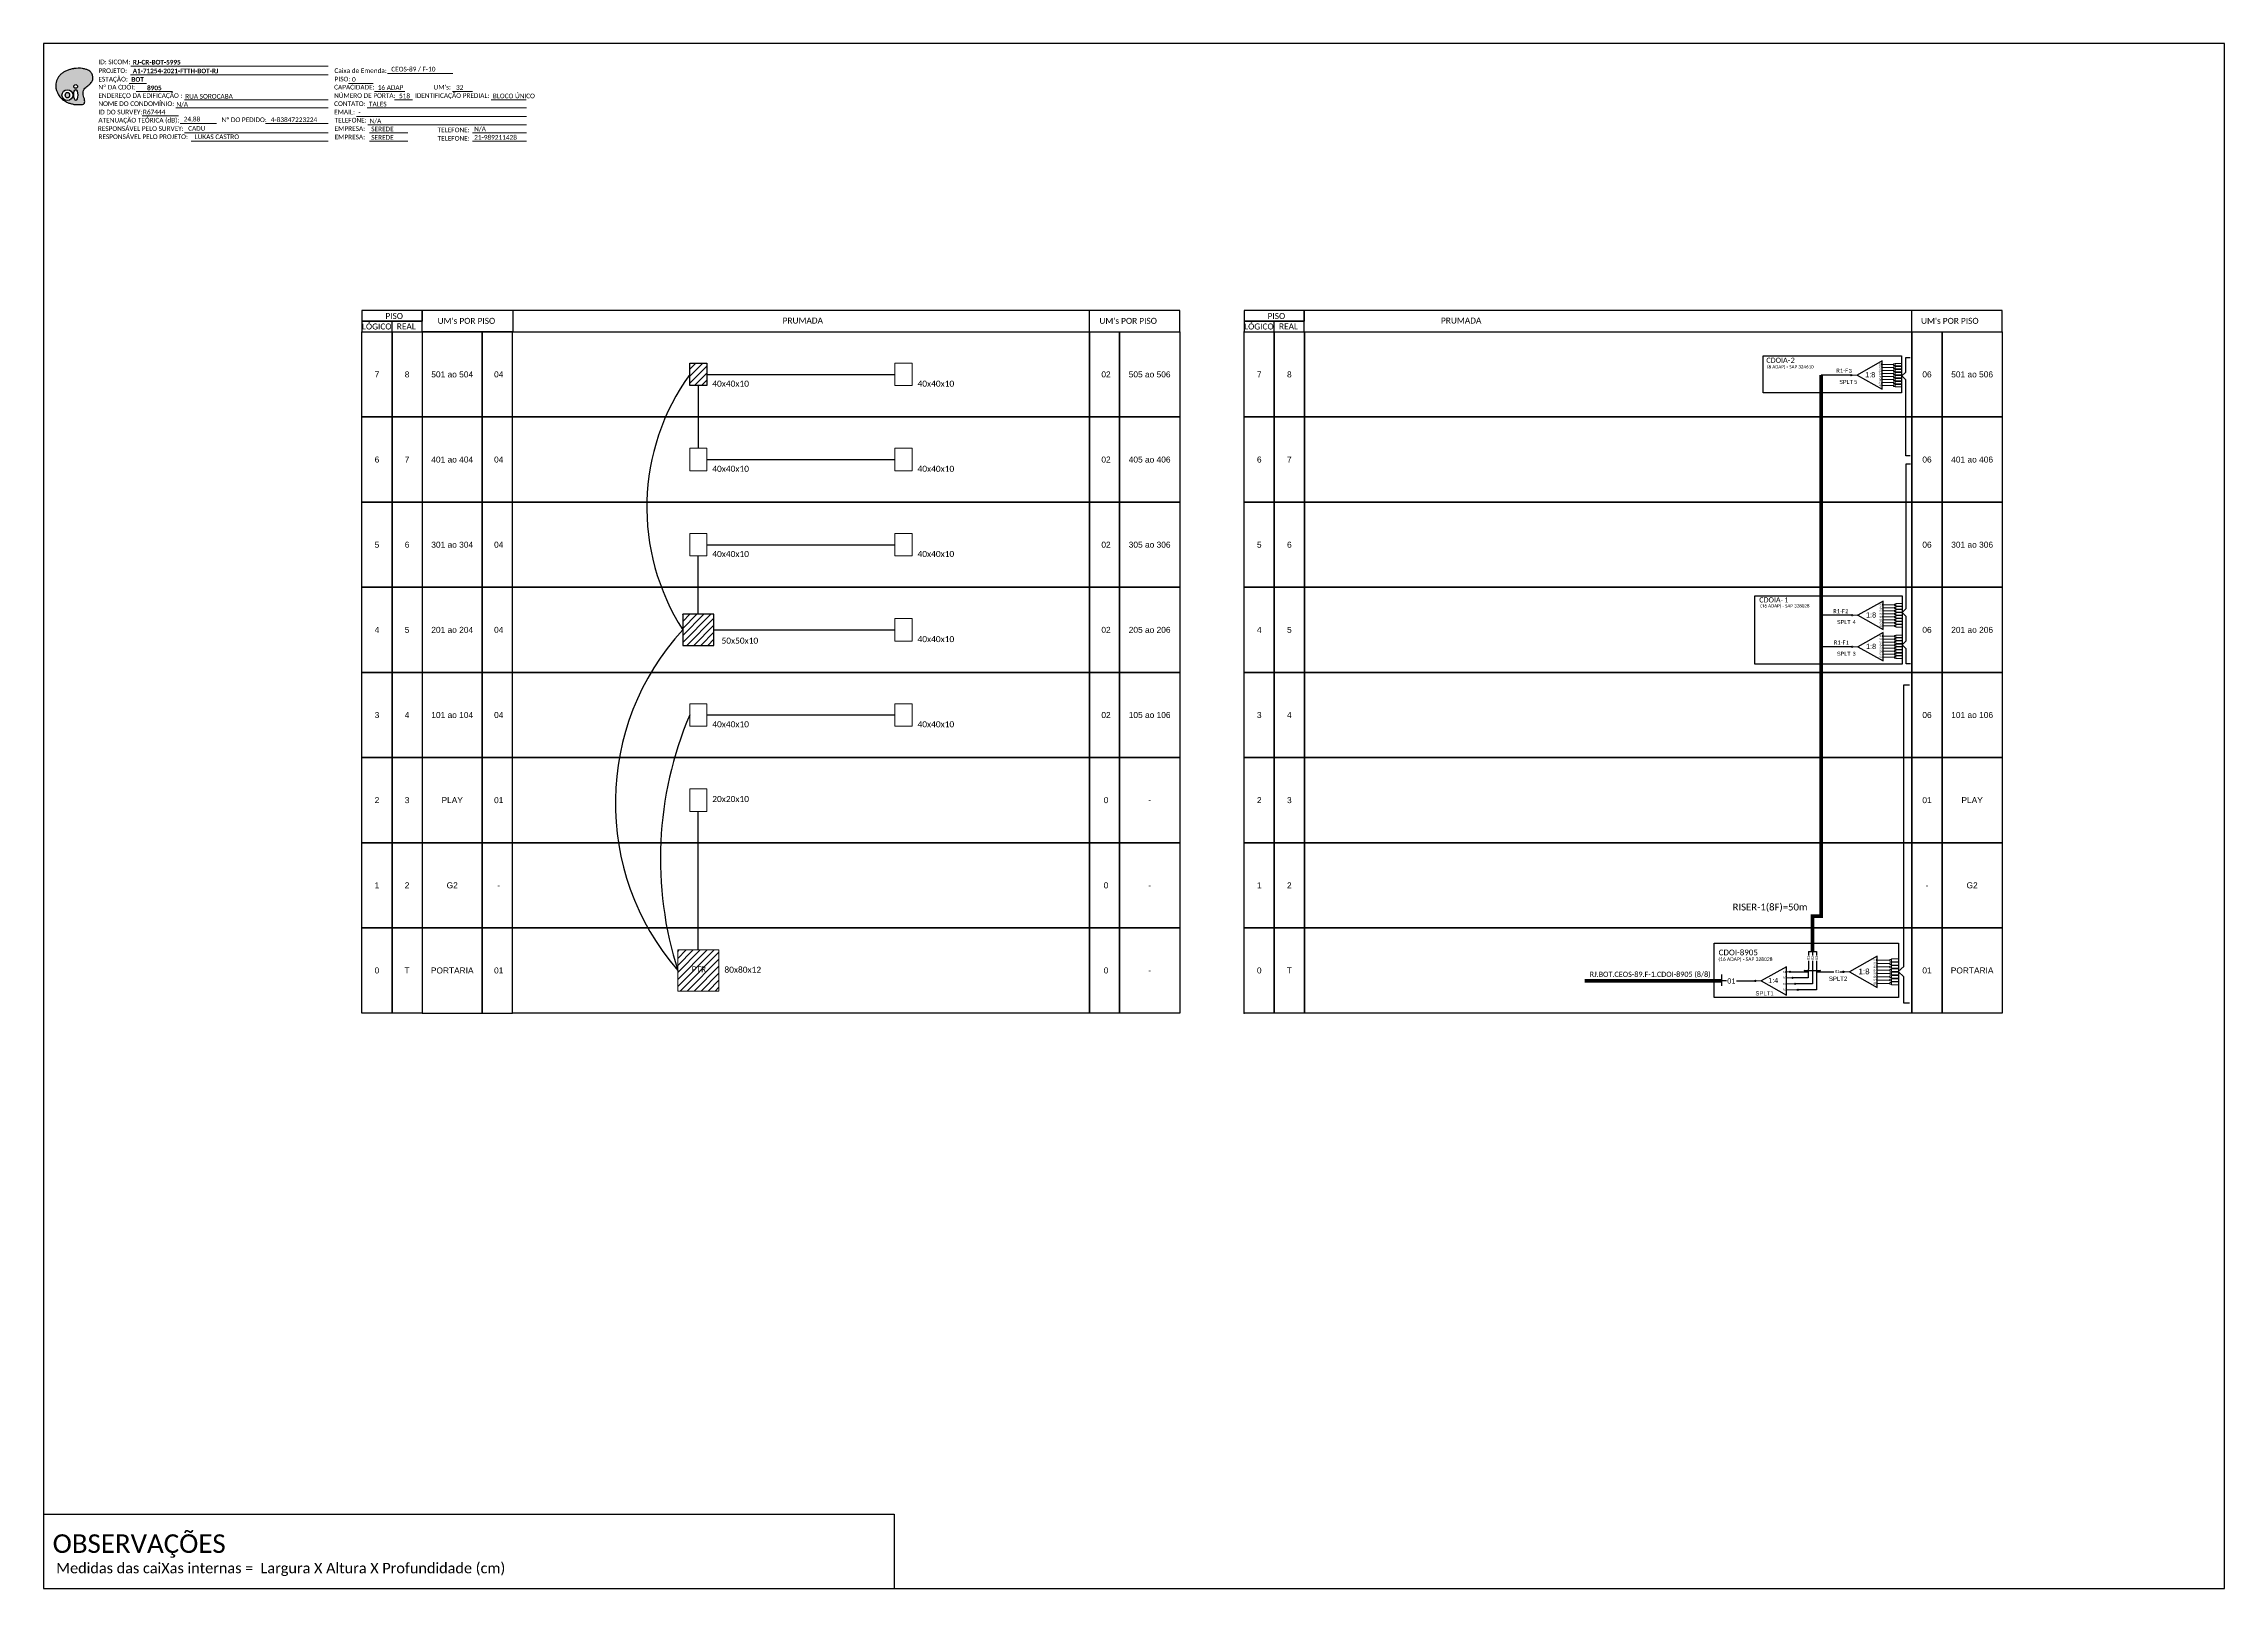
# Model space of a CAD drawing. Extents: x -89 to 1664, y 705 to 1299.
# Drawn here: x 826 to 1664, y 705 to 1299 of the extents above; entities that cross this region are included whole.
import ezdxf
from ezdxf.enums import TextEntityAlignment as Align

# ---------------------------------------------------------------- set-up
doc = ezdxf.new("R2010")
doc.units = 0
doc.styles.add('ARIAL', font='arial.ttf')
doc.styles.add('WMF-Calibri0', font='calibri.ttf')
doc.styles.add('WMF-Calibri1', font='calibrib.ttf')

# ---------------------------------------------------------------- blocks, each defined once
blk = doc.blocks.new('SPLT_1-4_DIV_DIR')
h = blk.add_hatch(color=3)
h.dxf.hatch_style = 1
edge = h.paths.add_edge_path()
edge.add_arc((13.27, 3.47), 0.242, 0, 360)
h = blk.add_hatch(color=3)
h.dxf.hatch_style = 1
edge = h.paths.add_edge_path()
edge.add_arc((14.27, 1.17), 0.242, 0, 360)
h = blk.add_hatch(color=3)
h.dxf.hatch_style = 1
edge = h.paths.add_edge_path()
edge.add_arc((15.27, -1.14), 0.242, 0, 360)
h = blk.add_hatch(color=3)
h.dxf.hatch_style = 1
edge = h.paths.add_edge_path()
edge.add_arc((16.27, -3.45), 0.242, 0, 360)
at = {"color": 1, "lineweight": 0}
blk.add_lwpolyline([(2.22, 0), (0, 0)], dxfattribs=at)
at = {"color": 1}
blk.add_lwpolyline([(11.89, 5.45), (2.22, 0), (11.89, -5.45), (11.89, 5.45)], dxfattribs=at)
at = {"color": 7, "lineweight": 0}
for points in [[(13.27, 3.47), (11.89, 3.47)], [(11.89, 1.17), (14.27, 1.17)], [(11.89, -1.14), (15.27, -1.14)], [(11.89, -3.45), (16.27, -3.45)]]:
    blk.add_lwpolyline(points, dxfattribs=at)
at = {"color": 3}
for centre in [(13.27, 3.47), (14.27, 1.17), (15.27, -1.14), (16.27, -3.45)]:
    blk.add_circle(centre, 0.242, dxfattribs=at)
at = {"color": 1, "style": 'ARIAL'}
for s, height, p in [('1:4', 2, (4.91, -0.85)), ('S1', 0.75, (10.52, 3.07)), ('S2', 0.75, (10.52, 0.81)), ('S3', 0.75, (10.52, -1.54)), ('S4', 0.75, (10.52, -3.8))]:
    blk.add_text(s, height=height, dxfattribs=at).set_placement(p)
blk = doc.blocks.new('SPLT_1-8_SC-APC')
at = {"color": 1, "lineweight": 0}
blk.add_lwpolyline([(-17.04, -7.55), (-19.26, -7.55)], dxfattribs=at)
at = {"color": 1}
blk.add_lwpolyline([(-7.37, -2.1), (-17.04, -7.55), (-7.37, -13), (-7.37, -2.1)], dxfattribs=at)
at = {"color": 3, "lineweight": 0}
for points in [[(-2.99, -3.51), (-7.37, -3.51)], [(-7.37, -4.66), (-2.99, -4.66)], [(-7.37, -5.82), (-2.99, -5.82)], [(-7.37, -6.97), (-2.99, -6.97)], [(-2.41, -3.02), (-2.41, -4)], [(-2.41, -3.02), (0, -3.02)], [(-2.41, -4), (0, -4)], [(-2.41, -4.17), (-2.41, -5.16)], [(-2.41, -4.17), (0, -4.17)], [(-2.41, -5.16), (0, -5.16)], [(-2.41, -5.32), (-2.41, -6.31)], [(-2.41, -5.32), (0, -5.32)], [(-2.41, -6.31), (0, -6.31)], [(-2.41, -6.48), (-2.41, -7.46)], [(-2.41, -6.48), (0, -6.48)], [(-2.41, -7.46), (0, -7.46)], [(-7.37, -8.12), (-2.99, -8.12)], [(-7.37, -9.28), (-2.99, -9.28)], [(-7.37, -10.43), (-2.99, -10.43)], [(-7.37, -11.58), (-2.99, -11.58)], [(-2.41, -7.63), (-2.41, -8.62)], [(-2.41, -7.63), (0, -7.63)], [(-2.41, -8.62), (0, -8.62)], [(-2.41, -8.78), (-2.41, -9.77)], [(-2.41, -8.78), (0, -8.78)], [(-2.41, -9.77), (0, -9.77)], [(-2.41, -9.94), (-2.41, -10.92)], [(-2.41, -9.94), (0, -9.94)], [(-2.41, -10.92), (0, -10.92)], [(-2.41, -11.09), (-2.41, -12.08)], [(-2.41, -11.09), (0, -11.09)], [(-2.41, -12.08), (0, -12.08)]]:
    blk.add_lwpolyline(points, dxfattribs=at)
for points in [[(-2.99, -3.22), (-2.41, -3.22), (-2.41, -3.8), (-2.99, -3.8)], [(-2.99, -4.38), (-2.41, -4.38), (-2.41, -4.95), (-2.99, -4.95)], [(-2.99, -5.53), (-2.41, -5.53), (-2.41, -6.1), (-2.99, -6.1)], [(-2.99, -6.68), (-2.41, -6.68), (-2.41, -7.26), (-2.99, -7.26)], [(-2.99, -7.84), (-2.41, -7.84), (-2.41, -8.41), (-2.99, -8.41)], [(-2.99, -8.99), (-2.41, -8.99), (-2.41, -9.56), (-2.99, -9.56)], [(-2.99, -10.14), (-2.41, -10.14), (-2.41, -10.72), (-2.99, -10.72)], [(-2.99, -11.3), (-2.41, -11.3), (-2.41, -11.87), (-2.99, -11.87)]]:
    blk.add_lwpolyline(points, close=True, dxfattribs=at)
at = {"color": 1, "style": 'ARIAL'}
for s, height, p in [('1:8', 2, (-13.91, -8.4)), ('S1', 0.75, (-8.74, -3.78)), ('S2', 0.75, (-8.74, -4.97)), ('S3', 0.75, (-8.74, -6.18)), ('S4', 0.75, (-8.74, -7.36)), ('S5', 0.75, (-8.74, -8.57)), ('S6', 0.75, (-8.74, -9.69)), ('S7', 0.75, (-8.74, -10.78)), ('S8', 0.75, (-8.74, -11.9))]:
    blk.add_text(s, height=height, dxfattribs=at).set_placement(p)
blk = doc.blocks.new('OI')
h = blk.add_hatch(color=40)
edge = h.paths.add_edge_path()
edge.add_spline(control_points=[(4.35, -0.67), (3.92, -0.99), (3.26, -1.5), (2.81, -2.59), (2.9, -3.5), (3.06, -4.27), (3.31, -4.85), (3.37, -5.39), (3.4, -5.88), (3.2, -6.4), (2.54, -6.61), (1.65, -6.63), (0.55, -6.67), (-0.56, -6.42), (-1.61, -6.14), (-2.77, -5.61), (-3.92, -4.77), (-4.89, -3.7), (-5.34, -2.65), (-5.6, -1.94), (-5.85, -0.96), (-5.71, 0.47), (-5.1, 2.02), (-4.14, 3.02), (-3.3, 3.61), (-2.37, 4.16), (-1.36, 4.44), (-0.56, 4.7), (0.79, 4.85), (2.24, 4.97), (3.79, 4.57), (4.67, 4.21), (5.44, 3.65), (5.76, 2.99), (6.03, 2.21), (6.01, 1.46), (5.72, 0.64), (5.31, 0.08), (4.88, -0.38), (4.51, -0.55), (4.35, -0.67)], knot_values=[0, 0, 0, 0, 1.60434, 2.417191, 3.427595, 4.282808, 4.776746, 5.304182, 5.888771, 6.258406, 6.858137, 7.79129, 8.986195, 10.124242, 11.187857, 12.242908, 13.953784, 15.414161, 16.515391, 17.349188, 17.675853, 19.552021, 21.515531, 22.568638, 23.63245, 24.621084, 25.782718, 26.745347, 27.142653, 29.870543, 31.004649, 31.921532, 32.709589, 33.801391, 34.042471, 35.192333, 35.971461, 36.628871, 37.254359, 37.836911, 37.836911, 37.836911, 37.836911], degree=3, periodic=0)
h.paths.add_polyline_path([(1.13, -0.87, -1), (-0.04, -0.87, -1)], flags=16)
edge = h.paths.add_edge_path(flags=16)
edge.add_ellipse((0.56, -3.59), major_axis=(-0.02, 1.71), ratio=0.361305, start_angle=0, end_angle=360)
h.paths.add_polyline_path([(-0.36, -3.62, -1), (-3.8, -3.62, -1)], flags=16)
edge = h.paths.add_edge_path(flags=0)
edge.add_ellipse((-2.08, -3.62), major_axis=(0, 0.885), ratio=0.758294, start_angle=0, end_angle=360)
at = {"color": 40}
for centre, radius in [((-2.08, -3.62), 1.72), ((0.54, -0.87), 0.587)]:
    blk.add_circle(centre, radius, dxfattribs=at)
blk.add_ellipse((-2.08, -3.62), major_axis=(0, 0.885), ratio=0.758294, start_param=-3.141592653589792, end_param=3.141592653589792, dxfattribs=at)
blk.add_ellipse((0.56, -3.59), major_axis=(-0.02, 1.71), ratio=0.361305, dxfattribs=at)
at = {"color": 40, "start_tangent": (-0.800898, -0.598801), "end_tangent": (-0.800898, -0.598801)}
blk.add_spline([(4.35, -0.67), (3.2, -1.78), (2.9, -2.54), (2.92, -3.55), (3.12, -4.38), (3.28, -4.85), (3.37, -5.37), (3.35, -5.95), (3.2, -6.29), (2.66, -6.55), (1.73, -6.63), (0.54, -6.62), (-0.58, -6.41), (-1.6, -6.11), (-2.56, -5.67), (-3.95, -4.67), (-4.89, -3.56), (-5.37, -2.56), (-5.64, -1.78), (-5.72, -1.46), (-5.63, 0.42), (-4.84, 2.22), (-4.13, 2.99), (-3.27, 3.62), (-2.4, 4.09), (-1.3, 4.47), (-0.37, 4.72), (0.02, 4.77), (2.75, 4.8), (3.85, 4.53), (4.69, 4.16), (5.31, 3.68), (5.85, 2.73), (5.93, 2.5), (5.94, 1.35), (5.67, 0.62), (5.29, 0.08), (4.84, -0.36), (4.35, -0.67)], degree=3, dxfattribs=at)
blk = doc.blocks.new('CARIMBO')
at = {"color": 7, "lineweight": 0}
for points in [[(134.48, -16.3), (159.61, -16.3)], [(35.15, -20.06), (41.7, -20.06)], [(35.66, -16.79), (111.64, -16.79)], [(37.81, -23.14), (51.75, -23.14)], [(119.43, -20.02), (128.92, -20.02)], [(129.48, -23.14), (141.1, -23.14)], [(159.42, -23.14), (167.09, -23.14)], [(40.13, -32.55), (54.07, -32.55)], [(52.97, -29.48), (111.64, -29.48)], [(56.38, -26.37), (111.64, -26.37)], [(122.56, -32.72), (187.83, -32.72)], [(126.6, -29.48), (187.83, -29.48)], [(137.07, -26.37), (144.01, -26.37)], [(174.24, -26.37), (187.8, -26.37)], [(54.67, -35.52), (68.61, -35.52)], [(56.38, -39.07), (111.64, -39.07)], [(126.84, -35.96), (187.83, -35.96)], [(127.45, -39.07), (142.25, -39.07)], [(167.06, -39.07), (187.83, -39.07)], [(58.87, -42.31), (111.64, -42.31)], [(127.45, -42.31), (142.25, -42.31)], [(167.06, -42.31), (187.83, -42.31)]]:
    blk.add_lwpolyline(points, dxfattribs=at)
at = {"color": 7, "xscale": 1.213923925163967, "yscale": 1.213923925163967, "zscale": 1.213923925163967, "rotation": 0.1532896023949059}
blk.add_blockref('OI', (13.86, -20.16), dxfattribs=at)
at = {"color": 7, "lineweight": 0, "style": 'WMF-Calibri0'}
for s, height, p in [('PROJETO:', 1.793, (23.26, -16.04)), ('Caixa de Emenda:', 1.7927, (114.02, -16.04)), ('ESTAÇÃO:', 1.793, (23.26, -19.32)), ('ENDEREÇO DA EDIFICAÇÃO :', 1.7927, (23.26, -25.63)), ('Nº DA CDOI:', 1.7927, (23.26, -22.39)), ('CAPACIDADE:', 1.7927, (113.91, -22.39)), ('NÚMERO DE PORTA:', 1.7927, (113.91, -25.63)), ('PISO:', 1.793, (114.09, -19.28)), ('IDENTIFICAÇÃO PREDIAL:', 1.7927, (144.99, -25.63)), ("UM's:", 1.793, (152.15, -22.39)), ('ATENUAÇÃO TEÓRICA (dB):', 1.7927, (23.26, -35.09)), ('NOME DO CONDOMÍNIO:', 1.7927, (23.26, -28.74)), ('ID DO SURVEY:', 1.7927, (23.26, -31.97)), ('CONTATO:', 1.793, (113.91, -28.74)), ('EMAIL:', 1.793, (113.91, -31.97)), ('TELEFONE:', 1.793, (114.09, -35.09)), ('RESPONSÁVEL PELO SURVEY:', 1.7927, (23.02, -38.32)), ('RESPONSÁVEL PELO PROJETO:', 1.7927, (23.26, -41.44)), ('EMPRESA:', 1.793, (114.09, -38.32)), ('EMPRESA:', 1.793, (114.09, -41.56)), ('TELEFONE:', 1.793, (153.7, -38.83)), ('TELEFONE:', 1.793, (153.7, -42.06))]:
    blk.add_text(s, height=height, dxfattribs=at).set_placement(p)
at = {"color": 7, "lineweight": 0, "flags": 8}
for tag, p, style in [('PROJ', (36.46, -16.13), 'WMF-Calibri1'), ('CEOS-XX', (135.87, -15.46), 'WMF-Calibri0'), ('EST', (35.94, -19.41), 'WMF-Calibri1'), ('LOGRADOURO', (56.65, -25.91), 'WMF-Calibri0'), ('PISO_PTR', (120.78, -19.42), 'WMF-Calibri0'), ('CAPAC.', (130.66, -22.52), 'WMF-Calibri0'), ('N°', (138.85, -25.77), 'WMF-Calibri0'), ("UC'S", (160.78, -22.54), 'WMF-Calibri0'), ('N°PREDIO', (174.94, -25.77), 'WMF-Calibri0'), ('_ID_', (40.39, -31.94), 'WMF-Calibri0'), ('NOME_DO_COND.', (53.23, -29.02), 'WMF-Calibri0'), ('O_POTEN', (56.06, -34.68), 'WMF-Calibri0'), ('EMAIL', (123.26, -32.12), 'WMF-Calibri0'), ('NOME_DO_CONTATO', (127.3, -28.89), 'WMF-Calibri0'), ('RES_SURVEY', (57.78, -38.23), 'WMF-Calibri0'), ('RES_PROJ', (60.27, -41.47), 'WMF-Calibri0'), ('TELEFONE', (127.55, -35.36), 'WMF-Calibri0'), ('EMP_RESP_SURVEY', (128.16, -38.47), 'WMF-Calibri0'), ('EMP_RESP_PROJ', (128.16, -41.71), 'WMF-Calibri0'), ('CONT_RESP_SURVEY', (167.76, -38.47), 'WMF-Calibri0'), ('CONT_RESP_PROJ', (167.76, -41.71), 'WMF-Calibri0')]:
    blk.add_attdef(tag, p, '', height=1.79, dxfattribs=dict(at, style=style))
at = {"color": 7, "lineweight": 0, "style": 'WMF-Calibri1', "flags": 8}
blk.add_attdef("N° CDO'S", text='', height=1.79, dxfattribs=at).set_placement((44.78, -22.68), align=Align.CENTER)

msp = doc.modelspace()

# ---------------------------------------------------------------- hatches: boundary and pattern name
h = msp.add_hatch()
h.set_pattern_fill('ANSI31', color=1, scale=0.6)
h.paths.add_polyline_path([(1080.74, 1176.14), (1074.12, 1176.14), (1074.12, 1167.52), (1080.74, 1167.52)])
h = msp.add_hatch(color=3)
h.dxf.hatch_style = 1
edge = h.paths.add_edge_path()
edge.add_arc((1520.77, 1171.54), 0.256, 0, 360)
h = msp.add_hatch()
h.set_pattern_fill('ANSI31', color=1, scale=0.6)
h.paths.add_polyline_path([(1071.43, 1067.6), (1083.43, 1067.6), (1083.43, 1079.6), (1071.43, 1079.6)])
h = msp.add_hatch(color=3)
h.dxf.hatch_style = 1
edge = h.paths.add_edge_path()
edge.add_arc((1521.11, 1079.19), 0.256, 0, 360)
h = msp.add_hatch(color=3)
h.dxf.hatch_style = 1
edge = h.paths.add_edge_path()
edge.add_arc((1521.11, 1067.1), 0.256, 0, 360)
h = msp.add_hatch()
h.set_pattern_fill('ANSI31', color=1, scale=0.6)
h.set_pattern_definition([(45, (292.9234, 3621.788), (-1.3470384, 1.3470384), [])])
h.paths.add_polyline_path([(1085.33, 934.73), (1085.33, 950.53), (1069.53, 950.53), (1069.53, 934.73)])
h.paths.add_polyline_path([(1074.26, 941.36), (1081.07, 941.36), (1081.07, 944.83), (1074.26, 944.83)], flags=24)
h = msp.add_hatch(color=3)
h.dxf.hatch_style = 1
edge = h.paths.add_edge_path()
edge.add_arc((1517.67, 942.1), 0.282, 0, 360)
h = msp.add_hatch(color=3)
h.dxf.hatch_style = 1
edge = h.paths.add_edge_path()
edge.add_arc((1483.92, 938.63), 0.282, 0, 360)

# ---------------------------------------------------------------- linework, layer by layer
at = {"color": 5}
for p, q in [((1505.84, 946.29), (1505.84, 937.54)), ((1507.4, 946.29), (1507.4, 935.18)), ((1505.84, 937.54), (1499.5, 937.54)), ((1507.4, 935.18), (1500.19, 935.18))]:
    msp.add_line(p, q, dxfattribs=at)
for points in [[(825.68, 705.02), (1664.25, 705.02), (1664.25, 1299.02), (825.68, 1299.02), (825.68, 705.02)], [(959.65, 1188.21), (959.65, 1192.32)], [(971.23, 1188.21), (1262.55, 1188.21), (1262.55, 1196.43), (971.23, 1196.43), (971.23, 1196.43), (971.23, 1192.32)], [(1006.28, 1188.21), (1006.28, 1196.43)], [(1227.82, 1188.21), (1227.82, 1196.43)], [(1298.88, 1188.21), (1298.88, 1192.32)], [(1310.45, 1188.21), (1578.82, 1188.21), (1578.82, 1196.43), (1310.45, 1196.43), (1310.45, 1196.43), (1310.45, 1192.32)], [(1544.07, 1188.21), (1544.07, 1196.43)]]:
    msp.add_lwpolyline(points)
at = {"color": 7, "lineweight": 0}
for points in [[(859.18, 1290.33), (935.16, 1290.33)], [(910.99, 1268.26), (935.14, 1268.26)]]:
    msp.add_lwpolyline(points, dxfattribs=at)
for points in [[(948.08, 1192.32), (971.23, 1192.32), (971.23, 1196.43), (948.08, 1196.43)], [(948.08, 1188.21), (971.23, 1188.21), (971.23, 1192.32), (948.08, 1192.32)], [(1287.31, 1192.32), (1310.45, 1192.32), (1310.45, 1196.43), (1287.31, 1196.43)], [(1287.31, 1188.21), (1310.45, 1188.21), (1310.45, 1192.32), (1287.31, 1192.32)], [(948.08, 1188.21), (959.65, 1188.21), (959.65, 1155.46), (948.08, 1155.46)], [(959.65, 1188.21), (971.23, 1188.21), (971.23, 1155.46), (959.65, 1155.46)], [(959.65, 1188.21), (971.23, 1188.21), (971.23, 1155.46), (959.65, 1155.46)], [(994.37, 1188.21), (971.23, 1188.21), (971.23, 1155.46), (994.37, 1155.46)], [(1005.94, 1188.21), (994.37, 1188.21), (994.37, 1155.46), (1005.94, 1155.46)], [(1005.94, 1188.21), (1227.84, 1188.21), (1227.84, 1155.46), (1005.94, 1155.46)], [(1227.84, 1188.21), (1239.41, 1188.21), (1239.41, 1155.46), (1227.84, 1155.46)], [(1239.41, 1188.21), (1262.55, 1188.21), (1262.55, 1155.46), (1239.41, 1155.46)], [(1287.34, 1188.21), (1298.91, 1188.21), (1298.91, 1155.46), (1287.34, 1155.46)], [(1298.91, 1188.21), (1310.49, 1188.21), (1310.49, 1155.46), (1298.91, 1155.46)], [(1310.49, 1188.21), (1544.1, 1188.21), (1544.1, 1155.46), (1310.49, 1155.46)], [(1544.1, 1188.21), (1555.67, 1188.21), (1555.67, 1155.46), (1544.1, 1155.46)], [(1555.67, 1188.21), (1578.82, 1188.21), (1578.82, 1155.46), (1555.67, 1155.46)], [(948.08, 1155.46), (959.65, 1155.46), (959.65, 1122.72), (948.08, 1122.72)], [(959.65, 1155.46), (971.23, 1155.46), (971.23, 1122.72), (959.65, 1122.72)], [(959.65, 1155.46), (971.23, 1155.46), (971.23, 1122.72), (959.65, 1122.72)], [(994.37, 1155.46), (971.23, 1155.46), (971.23, 1122.72), (994.37, 1122.72)], [(1005.94, 1155.46), (994.37, 1155.46), (994.37, 1122.72), (1005.94, 1122.72)], [(1005.94, 1155.46), (1227.84, 1155.46), (1227.84, 1122.72), (1005.94, 1122.72)], [(1227.84, 1155.46), (1239.41, 1155.46), (1239.41, 1122.72), (1227.84, 1122.72)], [(1239.41, 1155.46), (1262.55, 1155.46), (1262.55, 1122.72), (1239.41, 1122.72)], [(1287.34, 1155.46), (1298.91, 1155.46), (1298.91, 1122.72), (1287.34, 1122.72)], [(1298.91, 1155.46), (1310.49, 1155.46), (1310.49, 1122.72), (1298.91, 1122.72)], [(1310.49, 1155.46), (1544.1, 1155.46), (1544.1, 1122.72), (1310.49, 1122.72)], [(1544.1, 1155.46), (1555.67, 1155.46), (1555.67, 1122.72), (1544.1, 1122.72)], [(1555.67, 1155.46), (1578.82, 1155.46), (1578.82, 1122.72), (1555.67, 1122.72)], [(948.08, 1122.72), (959.65, 1122.72), (959.65, 1089.97), (948.08, 1089.97)], [(959.65, 1122.72), (971.23, 1122.72), (971.23, 1089.97), (959.65, 1089.97)], [(959.65, 1122.72), (971.23, 1122.72), (971.23, 1089.97), (959.65, 1089.97)], [(994.37, 1122.72), (971.23, 1122.72), (971.23, 1089.97), (994.37, 1089.97)], [(1005.94, 1122.72), (994.37, 1122.72), (994.37, 1089.97), (1005.94, 1089.97)], [(1005.94, 1122.72), (1227.84, 1122.72), (1227.84, 1089.97), (1005.94, 1089.97)], [(1227.84, 1122.72), (1239.41, 1122.72), (1239.41, 1089.97), (1227.84, 1089.97)], [(1239.41, 1122.72), (1262.55, 1122.72), (1262.55, 1089.97), (1239.41, 1089.97)], [(1287.34, 1122.72), (1298.91, 1122.72), (1298.91, 1089.97), (1287.34, 1089.97)], [(1298.91, 1122.72), (1310.49, 1122.72), (1310.49, 1089.97), (1298.91, 1089.97)], [(1310.49, 1122.72), (1544.1, 1122.72), (1544.1, 1089.97), (1310.49, 1089.97)], [(1544.1, 1122.72), (1555.67, 1122.72), (1555.67, 1089.97), (1544.1, 1089.97)], [(1555.67, 1122.72), (1578.82, 1122.72), (1578.82, 1089.97), (1555.67, 1089.97)], [(948.08, 1089.97), (959.65, 1089.97), (959.65, 1057.23), (948.08, 1057.23)], [(959.65, 1089.97), (971.23, 1089.97), (971.23, 1057.23), (959.65, 1057.23)], [(959.65, 1089.97), (971.23, 1089.97), (971.23, 1057.23), (959.65, 1057.23)], [(994.37, 1089.97), (971.23, 1089.97), (971.23, 1057.23), (994.37, 1057.23)], [(1005.94, 1089.97), (994.37, 1089.97), (994.37, 1057.23), (1005.94, 1057.23)], [(1005.94, 1089.97), (1227.84, 1089.97), (1227.84, 1057.23), (1005.94, 1057.23)], [(1227.84, 1089.97), (1239.41, 1089.97), (1239.41, 1057.23), (1227.84, 1057.23)], [(1239.41, 1089.97), (1262.55, 1089.97), (1262.55, 1057.23), (1239.41, 1057.23)], [(1287.34, 1089.97), (1298.91, 1089.97), (1298.91, 1057.23), (1287.34, 1057.23)], [(1298.91, 1089.97), (1310.49, 1089.97), (1310.49, 1057.23), (1298.91, 1057.23)], [(1310.49, 1089.97), (1544.1, 1089.97), (1544.1, 1057.23), (1310.49, 1057.23)], [(1544.1, 1089.97), (1555.67, 1089.97), (1555.67, 1057.23), (1544.1, 1057.23)], [(1555.67, 1089.97), (1578.82, 1089.97), (1578.82, 1057.23), (1555.67, 1057.23)], [(948.08, 1057.23), (959.65, 1057.23), (959.65, 1024.49), (948.08, 1024.49)], [(959.65, 1057.23), (971.23, 1057.23), (971.23, 1024.49), (959.65, 1024.49)], [(959.65, 1057.23), (971.23, 1057.23), (971.23, 1024.49), (959.65, 1024.49)], [(994.37, 1057.23), (971.23, 1057.23), (971.23, 1024.49), (994.37, 1024.49)], [(1005.94, 1057.23), (994.37, 1057.23), (994.37, 1024.49), (1005.94, 1024.49)], [(1005.94, 1057.23), (1227.84, 1057.23), (1227.84, 1024.49), (1005.94, 1024.49)], [(1227.84, 1057.23), (1239.41, 1057.23), (1239.41, 1024.49), (1227.84, 1024.49)], [(1239.41, 1057.23), (1262.55, 1057.23), (1262.55, 1024.49), (1239.41, 1024.49)], [(1287.34, 1057.23), (1298.91, 1057.23), (1298.91, 1024.49), (1287.34, 1024.49)], [(1298.91, 1057.23), (1310.49, 1057.23), (1310.49, 1024.49), (1298.91, 1024.49)], [(1310.49, 1057.23), (1544.1, 1057.23), (1544.1, 1024.49), (1310.49, 1024.49)], [(1544.1, 1057.23), (1555.67, 1057.23), (1555.67, 1024.49), (1544.1, 1024.49)], [(1555.67, 1057.23), (1578.82, 1057.23), (1578.82, 1024.49), (1555.67, 1024.49)], [(948.08, 1024.49), (959.65, 1024.49), (959.65, 991.74), (948.08, 991.74)], [(959.65, 1024.49), (971.23, 1024.49), (971.23, 991.74), (959.65, 991.74)], [(994.37, 1024.49), (971.23, 1024.49), (971.23, 991.74), (994.37, 991.74)], [(1005.94, 1024.49), (994.37, 1024.49), (994.37, 991.74), (1005.94, 991.74)], [(1005.94, 1024.49), (1227.84, 1024.49), (1227.84, 991.74), (1005.94, 991.74)], [(1227.84, 1024.49), (1239.41, 1024.49), (1239.41, 991.74), (1227.84, 991.74)], [(1239.41, 1024.49), (1262.55, 1024.49), (1262.55, 991.74), (1239.41, 991.74)], [(1287.34, 1024.49), (1298.91, 1024.49), (1298.91, 991.74), (1287.34, 991.74)], [(1298.91, 1024.49), (1310.49, 1024.49), (1310.49, 991.74), (1298.91, 991.74)], [(1310.49, 1024.49), (1544.1, 1024.49), (1544.1, 991.74), (1310.49, 991.74)], [(1544.1, 1024.49), (1555.67, 1024.49), (1555.67, 991.74), (1544.1, 991.74)], [(1555.67, 1024.49), (1578.82, 1024.49), (1578.82, 991.74), (1555.67, 991.74)], [(948.08, 991.74), (959.65, 991.74), (959.65, 959), (948.08, 959)], [(959.65, 991.74), (971.23, 991.74), (971.23, 959), (959.65, 959)], [(994.37, 991.74), (971.23, 991.74), (971.23, 959), (994.37, 959)], [(1005.94, 991.74), (994.37, 991.74), (994.37, 959), (1005.94, 959)], [(1005.94, 991.74), (1227.84, 991.74), (1227.84, 959), (1005.94, 959)], [(1227.84, 991.74), (1239.41, 991.74), (1239.41, 959), (1227.84, 959)], [(1239.41, 991.74), (1262.55, 991.74), (1262.55, 959), (1239.41, 959)], [(1287.34, 991.74), (1298.91, 991.74), (1298.91, 959), (1287.34, 959)], [(1298.91, 991.74), (1310.49, 991.74), (1310.49, 959), (1298.91, 959)], [(1310.49, 991.74), (1544.1, 991.74), (1544.1, 959), (1310.49, 959)], [(1544.1, 991.74), (1555.67, 991.74), (1555.67, 959), (1544.1, 959)], [(1555.67, 991.74), (1578.82, 991.74), (1578.82, 959), (1555.67, 959)], [(948.08, 959), (959.65, 959), (959.65, 926.26), (948.08, 926.26)], [(959.65, 959), (971.23, 959), (971.23, 926.26), (959.65, 926.26)], [(994.37, 959), (971.23, 959), (971.23, 926.26), (994.37, 926.26)], [(1005.94, 959), (994.37, 959), (994.37, 926.26), (1005.94, 926.26)], [(1005.94, 959), (1227.84, 959), (1227.84, 926.26), (1005.94, 926.26)], [(1227.84, 959), (1239.41, 959), (1239.41, 926.26), (1227.84, 926.26)], [(1239.41, 959), (1262.55, 959), (1262.55, 926.26), (1239.41, 926.26)], [(1287.34, 959), (1298.91, 959), (1298.91, 926.26), (1287.34, 926.26)], [(1298.91, 959), (1310.49, 959), (1310.49, 926.26), (1298.91, 926.26)], [(1310.49, 959), (1544.1, 959), (1544.1, 926.26), (1310.49, 926.26)], [(1544.1, 959), (1555.67, 959), (1555.67, 926.26), (1544.1, 926.26)], [(1555.67, 959), (1578.82, 959), (1578.82, 926.26), (1555.67, 926.26)]]:
    msp.add_lwpolyline(points, close=True)
at = {"color": 1}
for points in [[(1074.12, 1176.14), (1080.74, 1176.14), (1080.74, 1167.52), (1074.12, 1167.52)], [(1486.94, 1178.99), (1540.06, 1178.99), (1540.06, 1164.68), (1486.94, 1164.68)], [(1483.63, 1086.74), (1540.37, 1086.74), (1540.37, 1060.47), (1483.63, 1060.47)], [(1071.43, 1067.6), (1083.43, 1067.6), (1083.43, 1079.6), (1071.43, 1079.6)], [(1468.1, 953.08), (1538.9, 953.08), (1538.9, 932.17), (1468.1, 932.17)]]:
    msp.add_lwpolyline(points, close=True, dxfattribs=at)
at = {"color": 0, "lineweight": 0}
for points in [[(1153.04, 1176.14), (1159.66, 1176.14), (1159.66, 1167.52), (1153.04, 1167.52)], [(1074.12, 1143.4), (1080.74, 1143.4), (1080.74, 1134.78), (1074.12, 1134.78)], [(1153.04, 1143.4), (1159.66, 1143.4), (1159.66, 1134.78), (1153.04, 1134.78)], [(1074.12, 1110.66), (1080.74, 1110.66), (1080.74, 1102.04), (1074.12, 1102.04)], [(1153.04, 1110.66), (1159.66, 1110.66), (1159.66, 1102.04), (1153.04, 1102.04)], [(1153.04, 1077.91), (1159.66, 1077.91), (1159.66, 1069.29), (1153.04, 1069.29)], [(1074.12, 1045.17), (1080.74, 1045.17), (1080.74, 1036.55), (1074.12, 1036.55)], [(1153.04, 1045.17), (1159.66, 1045.17), (1159.66, 1036.55), (1153.04, 1036.55)], [(1074.12, 1012.43), (1080.74, 1012.43), (1080.74, 1003.81), (1074.12, 1003.81)]]:
    msp.add_lwpolyline(points, close=True, dxfattribs=at)
at = {"color": 3}
for points in [[(1543.4, 1140.5), (1541.75, 1140.5), (1541.74, 1169.74), (1540.18, 1171.24), (1541.74, 1172.75), (1541.74, 1178.39), (1543.4, 1178.39)], [(1543.59, 1060.51), (1541.94, 1060.51), (1541.94, 1060.68), (1541.94, 1060.68), (1541.94, 1066.35), (1540.37, 1067.85), (1541.94, 1069.36), (1541.94, 1073.09), (1541.94, 1073.09), (1541.94, 1078.75), (1540.37, 1080.26), (1541.94, 1081.77), (1541.94, 1137.5), (1543.59, 1137.5)], [(1543.11, 930), (1540.93, 930), (1540.93, 940.2), (1538.85, 942.19), (1540.93, 944.19), (1540.93, 1052.5), (1543.11, 1052.5)], [(1497.19, 942.1), (1503.96, 942.1)], [(1503.96, 942.1), (1502.64, 942.58), (1509, 942.58), (1507.72, 942.1)], [(1507.72, 942.1), (1514.06, 942.1)], [(1516.35, 942.1), (1517.67, 942.1)], [(1472.82, 938.63), (1471.04, 938.63)], [(1476.69, 938.63), (1483.92, 938.63)]]:
    msp.add_lwpolyline(points, dxfattribs=at)
at = {"color": 3, "ltscale": 0.5}
for points in [[(1077.43, 1167.52), (1077.43, 1143.4)], [(1080.74, 1171.83), (1153.04, 1171.83)], [(1080.74, 1139.09), (1153.04, 1139.09)], [(1077.43, 1079.6), (1077.43, 1102.04)], [(1080.74, 1106.35), (1153.04, 1106.35)], [(1083.43, 1073.6), (1153.04, 1073.6)], [(1080.74, 1040.86), (1153.04, 1040.86)], [(1077.43, 950.53), (1077.43, 1003.81)]]:
    msp.add_lwpolyline(points, dxfattribs=at)
at = {"color": 5, "const_width": 1.36}
msp.add_lwpolyline([(1505.84, 949.89), (1505.84, 963.5), (1509.16, 963.5), (1509.16, 1079.19), (1509.16, 1171.54)], dxfattribs=at)
at = {"color": 5}
for points in [[(1520.77, 1171.54), (1509.16, 1171.54)], [(1521.11, 1079.19), (1509.16, 1079.19)], [(1521.11, 1067.1), (1509.16, 1067.1)], [(1504.27, 949.89), (1504.27, 948.44)], [(1504.27, 949.89), (1507.4, 949.89)], [(1505.84, 949.89), (1505.84, 948.44)], [(1507.4, 949.89), (1507.4, 948.44)], [(1504.27, 946.29), (1504.25, 939.79), (1498.19, 939.79)]]:
    msp.add_lwpolyline(points, dxfattribs=at)
at = {"color": 1}
for points in [[(1540.37, 1062.84), (1540.37, 1062.84), (1540.37, 1060.47), (1483.63, 1060.47), (1483.63, 1086.74), (1487.24, 1086.74)], [(1471.04, 936.76), (1471.04, 941.14)]]:
    msp.add_lwpolyline(points, dxfattribs=at)
at = {"color": 1, "lineweight": 0}
msp.add_lwpolyline([(1069.53, 950.53), (1085.33, 950.53), (1085.33, 934.73), (1069.53, 934.73)], close=True, dxfattribs=at)
at = {"color": 1, "const_width": 1.36}
msp.add_lwpolyline([(1418.27, 938.63), (1471.04, 938.63)], dxfattribs=at)
at = {"color": 7}
msp.add_lwpolyline([(825.76, 733.5), (1152.71, 733.5), (1152.71, 705.02)], dxfattribs=at)
at = {"color": 3}
for centre, radius in [((1520.77, 1171.54), 0.256), ((1521.11, 1079.19), 0.256), ((1521.11, 1067.1), 0.256), ((1517.67, 942.1), 0.282), ((1483.92, 938.63), 0.282)]:
    msp.add_circle(centre, radius, dxfattribs=at)
at = {"color": 3, "ltscale": 0.5}
for centre, radius, start, end in [((1145.09, 1120.74), 87.45, 144.24832, 212.61568), ((1143.99, 1007.05), 98.46, 137.4697, 220.86555), ((1204.36, 985.55), 141.5, 156.9893, 197.65799)]:
    msp.add_arc(centre, radius, start, end, dxfattribs=at)
for p in [(1287.34, 1188.21), (1287.34, 1155.46), (1287.34, 1122.72), (1287.34, 1089.97), (1523.34, 1079.19), (1287.34, 1057.23), (1287.34, 1024.49), (1287.34, 991.74), (1287.34, 959), (1287.34, 926.26)]:
    msp.add_point(p)

# ---------------------------------------------------------------- block references
ref = msp.add_blockref('CARIMBO', (823.49, 1303.77))
ref.add_attrib('PROJ', 'A1-71254-2021-FTTH-BOT-RJ', (859.95, 1287.63), dxfattribs={"color": 7, "lineweight": 0, "height": 1.7927, "style": 'WMF-Calibri1'})
ref.add_attrib('EST', 'BOT', (859.43, 1284.35), dxfattribs={"color": 7, "lineweight": 0, "height": 1.793, "style": 'WMF-Calibri1'})
ref.add_attrib("N° CDO'S", '8905', dxfattribs={"color": 7, "lineweight": 0, "height": 1.793, "style": 'WMF-Calibri1'}).set_placement((868.27, 1281.09), align=Align.CENTER)
ref.add_attrib('LOGRADOURO', 'RUA SOROCABA', (880.14, 1277.86), dxfattribs={"color": 7, "lineweight": 0, "height": 1.7927, "style": 'WMF-Calibri0'})
ref.add_attrib('NOME_DO_COND.', 'N/A', (876.72, 1274.74), dxfattribs={"color": 7, "lineweight": 0, "height": 1.793, "style": 'WMF-Calibri0'})
ref.add_attrib('_ID_', 'R67444', (863.89, 1271.83), dxfattribs={"color": 7, "lineweight": 0, "height": 1.793, "style": 'WMF-Calibri0'})
ref.add_attrib('O_POTEN', '24,88', (879.55, 1269.09), dxfattribs={"color": 7, "lineweight": 0, "height": 1.793, "style": 'WMF-Calibri0'})
ref.add_attrib('RES_SURVEY', 'CADU', (881.27, 1265.54), dxfattribs={"color": 7, "lineweight": 0, "height": 1.793, "style": 'WMF-Calibri0'})
ref.add_attrib('RES_PROJ', 'LUKAS CASTRO', (883.76, 1262.3), dxfattribs={"color": 7, "lineweight": 0, "height": 1.7927, "style": 'WMF-Calibri0'})
ref.add_attrib('CEOS-XX', 'CEOS-89 / F-10', (959.36, 1288.31), dxfattribs={"color": 7, "lineweight": 0, "height": 1.7927, "style": 'WMF-Calibri0'})
ref.add_attrib('CAPAC.', '16 ADAP', (954.15, 1281.25), dxfattribs={"color": 7, "lineweight": 0, "height": 1.793, "style": 'WMF-Calibri0'})
ref.add_attrib("UC'S", '32', (984.27, 1281.23), dxfattribs={"color": 7, "lineweight": 0, "height": 1.793, "style": 'WMF-Calibri0'})
ref.add_attrib('PISO_PTR', '0', (944.28, 1284.34), dxfattribs={"color": 7, "lineweight": 0, "height": 1.79, "style": 'WMF-Calibri0'})
ref.add_attrib('N°', '518', (962.34, 1278), dxfattribs={"color": 7, "lineweight": 0, "height": 1.793, "style": 'WMF-Calibri0'})
ref.add_attrib('N°PREDIO', 'BLOCO ÚNICO', (998.43, 1278), dxfattribs={"color": 7, "lineweight": 0, "height": 1.7927, "style": 'WMF-Calibri0'})
ref.add_attrib('NOME_DO_CONTATO', 'TALES', (950.79, 1274.88), dxfattribs={"color": 7, "lineweight": 0, "height": 1.793, "style": 'WMF-Calibri0'})
ref.add_attrib('EMAIL', '-', (946.75, 1271.65), dxfattribs={"color": 7, "lineweight": 0, "height": 1.79, "style": 'WMF-Calibri0'})
ref.add_attrib('TELEFONE', 'N/A', (951.04, 1268.41), dxfattribs={"color": 7, "lineweight": 0, "height": 1.793, "style": 'WMF-Calibri0'})
ref.add_attrib('EMP_RESP_SURVEY', 'SEREDE', (951.65, 1265.3), dxfattribs={"color": 7, "lineweight": 0, "height": 1.793, "style": 'WMF-Calibri0'})
ref.add_attrib('EMP_RESP_PROJ', 'SEREDE', (951.65, 1262.06), dxfattribs={"color": 7, "lineweight": 0, "height": 1.793, "style": 'WMF-Calibri0'})
ref.add_attrib('CONT_RESP_SURVEY', 'N/A', (991.25, 1265.3), dxfattribs={"color": 7, "lineweight": 0, "height": 1.793, "style": 'WMF-Calibri0'})
ref.add_attrib('CONT_RESP_PROJ', '21-989211428', (991.25, 1262.06), dxfattribs={"color": 7, "lineweight": 0, "height": 1.7927, "style": 'WMF-Calibri0'})
at = {"color": 3}
for p in [(1540.04, 1179.09), (1540.37, 1086.74), (1540.37, 1074.64)]:
    msp.add_blockref('SPLT_1-8_SC-APC', p, dxfattribs=at)
at = {"color": 3, "xscale": 1.1, "yscale": 1.1, "zscale": 1.1}
msp.add_blockref('SPLT_1-8_SC-APC', (1538.85, 950.4), dxfattribs=at)
msp.add_blockref('SPLT_1-4_DIV_DIR', (1483.92, 938.63))

# ---------------------------------------------------------------- texts
at = {"color": 7, "lineweight": 0, "style": 'WMF-Calibri0'}
for s, p in [('ID: SICOM: ', (846.78, 1291.08)), ('Nº DO PEDIDO:', (894.12, 1268.84))]:
    msp.add_text(s, height=1.7927, dxfattribs=at).set_placement(p)
at = {"style": 'WMF-Calibri0'}
for s, height, p in [('  LÓGICO', 2.3, (946.5, 1189.1)), ('     PISO', 2.3, (953.04, 1193.13)), ('    REAL', 2.3, (958.26, 1189.15)), ("UM's POR PISO", 2.3, (977.19, 1191.27)), ('PRUMADA', 2.3, (1109.85, 1191.39)), ("UM's POR PISO", 2.3, (1231.65, 1191.27)), ('  LÓGICO', 2.3, (1285.72, 1189.1)), ('     PISO', 2.3, (1292.27, 1193.13)), ('    REAL', 2.3, (1297.48, 1189.15)), ('PRUMADA', 2.3, (1363.01, 1191.39)), ("UM's POR PISO", 2.3, (1547.6, 1191.27)), ('40x40x10', 2.317, (1082.8, 1167.11)), ('40x40x10', 2.317, (1161.72, 1167.11)), ('40x40x10', 2.317, (1082.8, 1134.37)), ('40x40x10', 2.317, (1161.72, 1134.37)), ('40x40x10', 2.317, (1082.8, 1101.63)), ('40x40x10', 2.317, (1161.72, 1101.63)), ('50x50x10', 2.317, (1086.35, 1068.29)), ('40x40x10', 2.317, (1161.72, 1068.88)), ('40x40x10', 2.317, (1082.8, 1036.14)), ('40x40x10', 2.317, (1161.72, 1036.14)), ('20x20x10', 2.317, (1082.8, 1007.4)), ('PTR', 2.317, (1074.84, 941.95)), ('80x80x12', 2.317, (1087.47, 941.77)), ('01', 2, (1473.09, 937.59))]:
    msp.add_text(s, height=height, dxfattribs=at).set_placement(p)
at = {"color": 1, "style": 'WMF-Calibri0'}
for s, height, p in [('CDOIA-', 2, (1488.11, 1176.27)), ('2', 2, (1497.49, 1176.27)), ('CDOIA-', 2, (1485.38, 1084.13)), ('1', 2, (1495.06, 1084.13)), ('CDOI-8905', 2.2, (1469.79, 948.46)), ('RJ.BOT.CEOS-89.F-1.CDOI-8905 (8/8)', 2, (1420.17, 940.16))]:
    msp.add_text(s, height=height, dxfattribs=at).set_placement(p)
for s, height, p in [('(8 ADAP) - SAP 324610', 1.25, (1497.35, 1174.12)), ('(16 ADAP) - SAP 328028', 1.25, (1495.25, 1082.2)), ('(16 ADAP) - SAP 328028', 1.375, (1480.09, 946.29))]:
    msp.add_text(s, height=height, dxfattribs=at).set_placement(p, align=Align.CENTER)
at = {"color": 5, "style": 'WMF-Calibri0'}
for s, height, p in [('R1-F', 1.6, (1515.03, 1172.47)), ('R1-F', 1.6, (1513.8, 1079.98)), ('R1-F', 1.6, (1514.07, 1067.93)), ('RISER-1(8F)=50m', 2.6457, (1475.15, 965.7))]:
    msp.add_text(s, height=height, dxfattribs=at).set_placement(p)
at = {"style": 'ARIAL'}
for s, height, p in [('7', 2.3, (953.87, 1171.83)), ('8', 2.3, (965.44, 1171.83)), ('501 ao 504', 2.3, (982.8, 1171.83)), ('04', 2.3, (1000.68, 1171.83)), ('02', 2.3, (1234.21, 1171.83)), ('505 ao 506', 2.3, (1250.98, 1171.83)), ('7', 2.3, (1293.13, 1171.83)), ('8', 2.3, (1304.7, 1171.83)), ('06', 2.3, (1549.89, 1171.83)), ('501 ao 506', 2.3, (1567.25, 1171.83)), ('6', 2.3, (953.87, 1139.09)), ('7', 2.3, (965.44, 1139.09)), ('401 ao 404', 2.3, (982.8, 1139.09)), ('04', 2.3, (1000.68, 1139.09)), ('02', 2.3, (1234.21, 1139.09)), ('405 ao 406', 2.3, (1250.98, 1139.09)), ('6', 2.3, (1293.13, 1139.09)), ('7', 2.3, (1304.7, 1139.09)), ('06', 2.3, (1549.89, 1139.09)), ('401 ao 406', 2.3, (1567.25, 1139.09)), ('5', 2.3, (953.87, 1106.35)), ('6', 2.3, (965.44, 1106.35)), ('301 ao 304', 2.3, (982.8, 1106.35)), ('04', 2.3, (1000.68, 1106.35)), ('02', 2.3, (1234.21, 1106.35)), ('305 ao 306', 2.3, (1250.98, 1106.35)), ('5', 2.3, (1293.13, 1106.35)), ('6', 2.3, (1304.7, 1106.35)), ('06', 2.3, (1549.89, 1106.35)), ('301 ao 306', 2.3, (1567.25, 1106.35)), ('4', 2.3, (953.87, 1073.6)), ('5', 2.3, (965.44, 1073.6)), ('201 ao 204', 2.3, (982.8, 1073.6)), ('04', 2.3, (1000.68, 1073.6)), ('02', 2.3, (1234.21, 1073.6)), ('205 ao 206', 2.3, (1250.98, 1073.6)), ('4', 2.3, (1293.13, 1073.6)), ('5', 2.3, (1304.7, 1073.6)), ('06', 2.3, (1549.89, 1073.6)), ('201 ao 206', 2.3, (1567.25, 1073.6)), ('3', 2.3, (953.87, 1040.86)), ('4', 2.3, (965.44, 1040.86)), ('101 ao 104', 2.3, (982.8, 1040.86)), ('04', 2.3, (1000.68, 1040.86)), ('02', 2.3, (1234.21, 1040.86)), ('105 ao 106', 2.3, (1250.98, 1040.86)), ('3', 2.3, (1293.13, 1040.86)), ('4', 2.3, (1304.7, 1040.86)), ('06', 2.3, (1549.89, 1040.86)), ('101 ao 106', 2.3, (1567.25, 1040.86)), ('2', 2.3, (953.87, 1008.12)), ('3', 2.3, (965.44, 1008.12)), ('PLAY', 2.3, (982.8, 1008.12)), ('01', 2.3, (1000.68, 1008.12)), ('0', 2.3, (1234.21, 1008.12)), ('-', 2.3, (1250.98, 1008.12)), ('2', 2.3, (1293.13, 1008.12)), ('3', 2.3, (1304.7, 1008.12)), ('01', 2.3, (1549.89, 1008.12)), ('PLAY', 2.3, (1567.25, 1008.12)), ('1', 2.3, (953.87, 975.37)), ('2', 2.3, (965.44, 975.37)), ('G2', 2.3, (982.8, 975.37)), ('-', 2.3, (1000.68, 975.37)), ('0', 2.3, (1234.21, 975.37)), ('-', 2.3, (1250.98, 975.37)), ('1', 2.3, (1293.13, 975.37)), ('2', 2.3, (1304.7, 975.37)), ('-', 2.3, (1549.89, 975.37)), ('G2', 2.3, (1567.25, 975.37)), ('0', 2.3, (953.87, 942.63)), ('T', 2.3, (965.44, 942.63)), ('PORTARIA', 2.3, (982.8, 942.63)), ('01', 2.3, (1000.68, 942.63)), ('0', 2.3, (1234.21, 942.63)), ('-', 2.3, (1250.98, 942.63)), ('0', 2.3, (1293.13, 942.63)), ('T', 2.3, (1304.7, 942.63)), ('01', 1.1, (1515.36, 942.24)), ('01', 2.3, (1549.89, 942.63)), ('PORTARIA', 2.3, (1567.25, 942.63))]:
    msp.add_text(s, height=height, dxfattribs=at).set_placement(p, align=Align.MIDDLE_CENTER)
at = {"color": 7, "style": 'ARIAL'}
for s, p in [('SPLT', (1518.82, 1168.2)), ('5', (1522.49, 1168.2)), ('SPLT', (1517.9, 1075.86)), ('4', (1521.89, 1075.86)), ('SPLT', (1517.9, 1063.67)), ('3', (1521.89, 1063.67))]:
    msp.add_text(s, height=1.5, dxfattribs=at).set_placement(p, align=Align.CENTER)
at = {"color": 5, "style": 'ARIAL'}
for s, p in [('3', (1520.4, 1172.43)), ('2', (1519.08, 1080)), ('1', (1519.35, 1067.9))]:
    msp.add_text(s, height=1.5, dxfattribs=at).set_placement(p, align=Align.CENTER)
at = {"style": 'ARIAL'}
for s, p in [('01', (1504.26, 947.45)), ('02', (1505.92, 947.45)), ('03', (1507.49, 947.45))]:
    msp.add_text(s, height=0.992, rotation=90, dxfattribs=at).set_placement(p, align=Align.MIDDLE_CENTER)
for s, p in [('SPLT2', (1515.71, 938.63)), ('SPLT1', (1487.44, 933.01))]:
    msp.add_text(s, height=1.65, dxfattribs=at).set_placement(p, align=Align.CENTER)
at = {"color": 7, "style": 'WMF-Calibri0'}
msp.add_text('OBSERVAÇÕES', height=7.1308, dxfattribs=at).set_placement((829.17, 718.67))
at = {"color": 7, "insert": (830.52, 714.83), "char_height": 4, "width": 658.8434, "attachment_point": 1, "style": 'WMF-Calibri0'}
msp.add_mtext('Medidas das caiXas internas =  Largura X Altura X Profundidade (cm)', dxfattribs=at)
at = {"color": 7, "lineweight": 0, "flags": 8}
for tag, p, s, style in [('RJ-CR-BOT-5995', (859.98, 1290.98), 'RJ-CR-BOT-5995', 'WMF-Calibri1'), ('4-83847223224', (913.03, 1268.87), '4-83847223224', 'WMF-Calibri0')]:
    msp.add_attdef(tag, p, s, height=1.7927, dxfattribs=dict(at, style=style))

doc.saveas('drawing.dxf')
